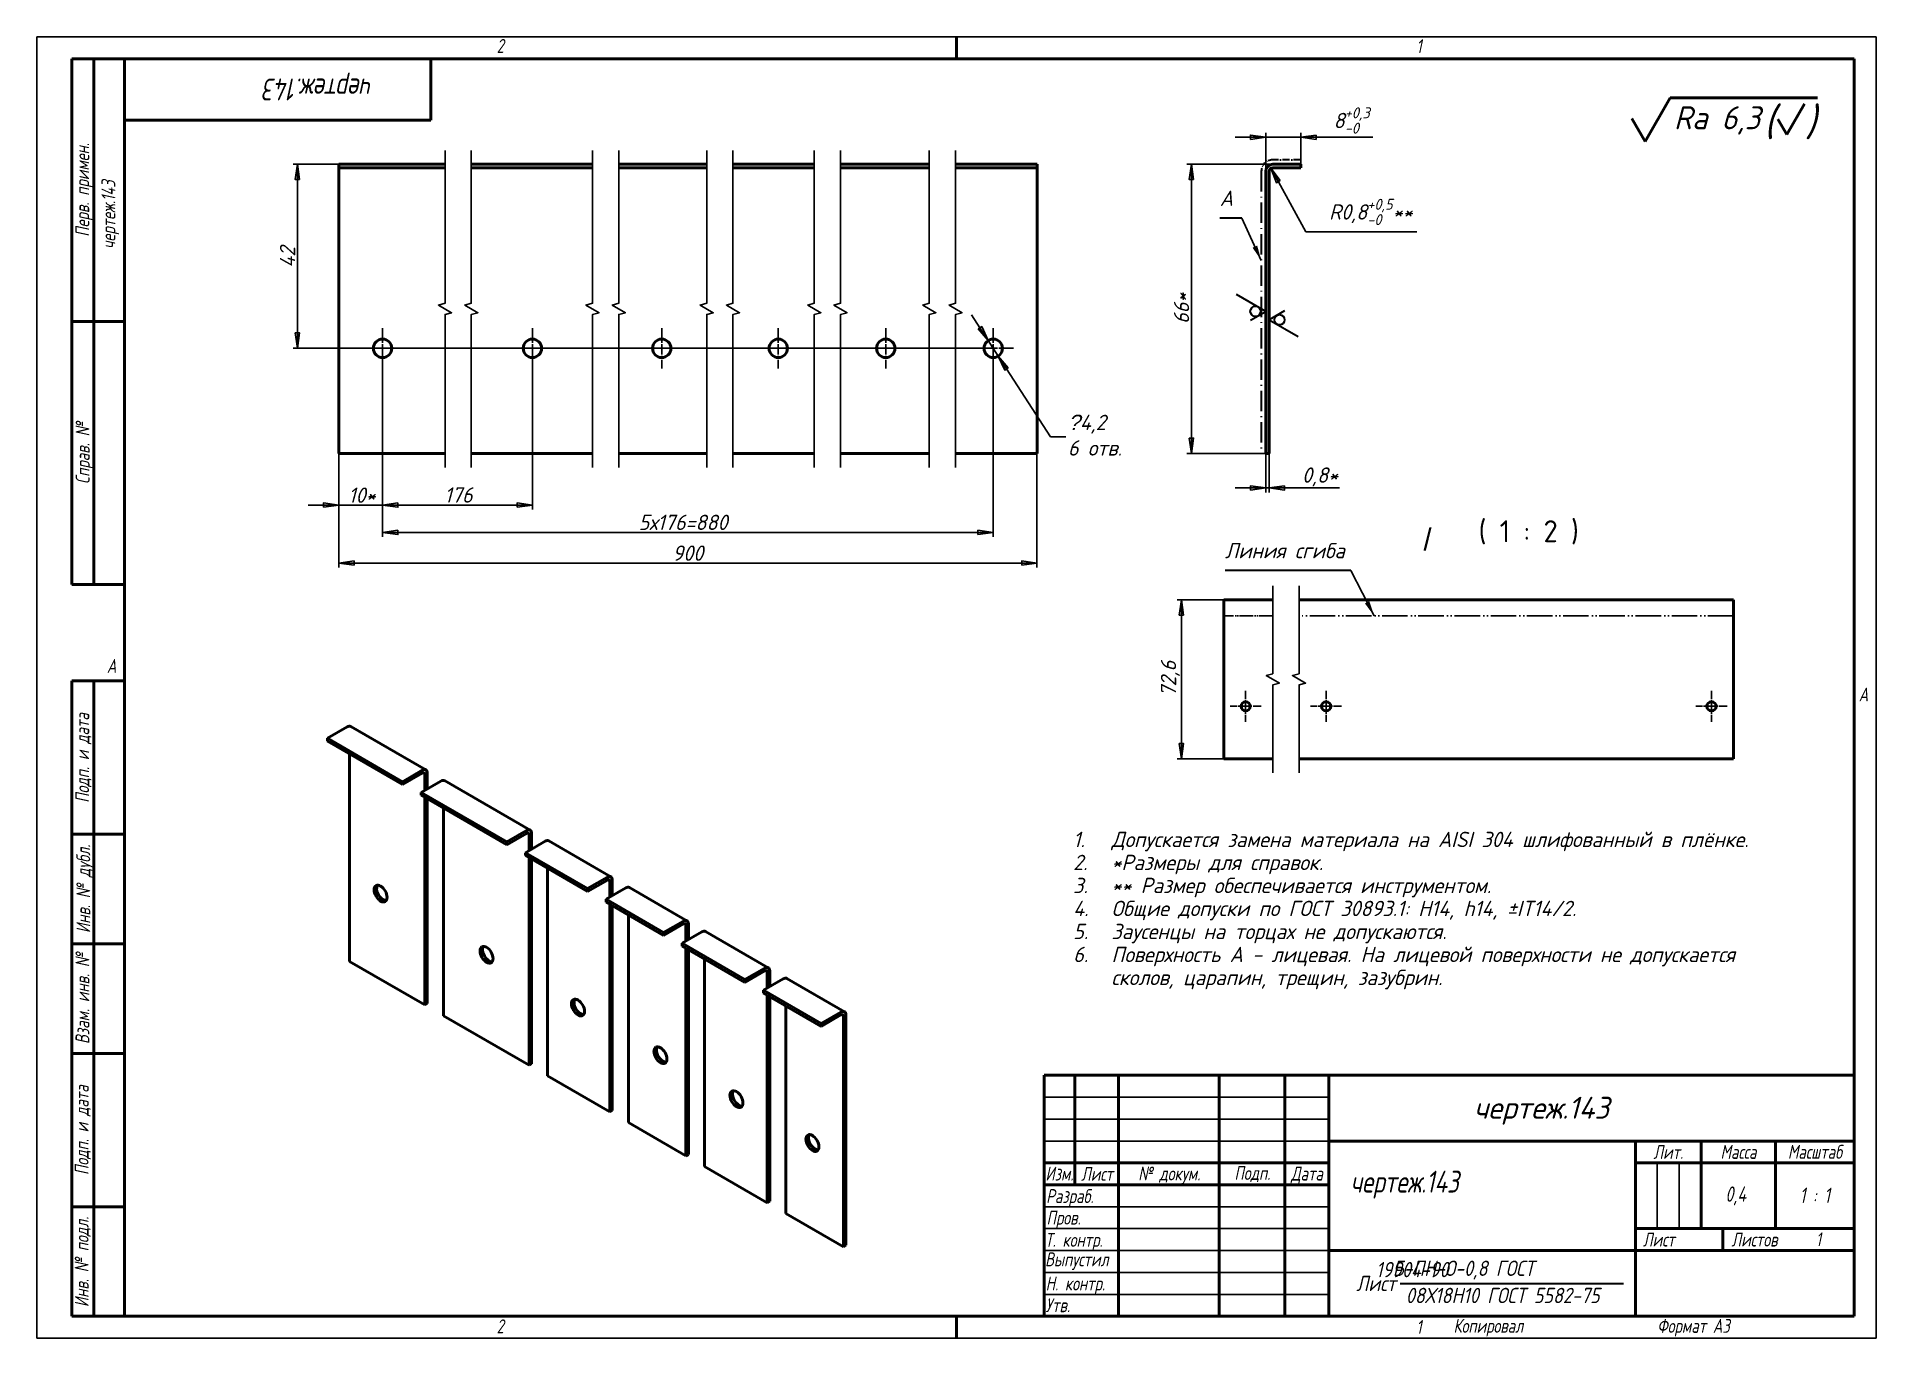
# Model space of a CAD drawing. Header units: millimetres. Extents: x 0 to 420, y 0 to 297.
import ezdxf
from ezdxf.enums import TextEntityAlignment as Align

# ---------------------------------------------------------------- set-up
doc = ezdxf.new("R2010")
doc.units = ezdxf.units.MM
for name, pattern in [('LT_04', [0.7087, 0.4724, -0.0591, 0.1181, -0.0591]), ('LT_05', [0.37, 0.24, -0.06, 0.01, -0.06]), ('LT_16', [0.68, 0.48, -0.06, 0.01, -0.06, 0.01, -0.06])]:
    doc.linetypes.add(name, pattern=pattern)
for name, color, linetype, lineweight in [('Layer_01', 7, 'Continuous', 50), ('Layer_02', 7, 'Continuous', 50), ('Layer_03', 7, 'Continuous', 50), ('Layer_04', 7, 'Continuous', 25), ('Layer_05', 7, 'Continuous', 25), ('Layer_06', 7, 'Continuous', 25), ('Layer_07', 7, 'LT_04', 25), ('Layer_08', 7, 'Continuous', 25), ('Layer_09', 7, 'Continuous', 50)]:
    doc.layers.add(name, color=color, linetype=linetype, lineweight=lineweight)
doc.styles.add('Style_02', font='ariali.ttf', dxfattribs={"width": 0.8})
doc.styles.add('Style_03', font='GOST Common Italic.ttf')
doc.styles.add('Style_06', font='GOST Common Italic.ttf', dxfattribs={"width": 0.8})
doc.styles.add('Style_07', font='GOST Common Italic.ttf', dxfattribs={"width": 0.8})
doc.styles.add('Style_08', font='GOST Common Italic.ttf')
doc.styles.add('Style_09', font='GOST Common Italic.ttf')
doc.styles.add('Style_10', font='GOST Common Italic.ttf', dxfattribs={"width": 0.9})
doc.styles.add('Style_11', font='GOST Common Italic.ttf', dxfattribs={"width": 0.8})
doc.styles.add('Style_12', font='GOST Common Italic.ttf')
doc.styles.add('Style_13', font='GOST Common Italic.ttf', dxfattribs={"width": 0.7})
doc.styles.add('Style_14', font='GOST Common Italic.ttf', dxfattribs={"width": 0.7})
doc.styles.add('Style_15', font='AIGDT___.TTF')
doc.styles.add('Style_16', font='GOST Common.ttf')
doc.dimstyles.new('DimStyle_02', dxfattribs={"dimtxt": 3.5, "dimasz": 3.5, "dimexe": 1, "dimexo": 0, "dimgap": 0.5, "dimtad": 1, "dimrnd": 1e-08, "dimtxsty": 'Style_03', "dimblk": 'Filled-1', "dimcen": 2.5, "dimdle": 15, "dimclrd": 256, "dimclre": 256, "dimclrt": 256, "dimazin": 2, "dimtfac": 0.714286, "dimtdec": 3, "dimtmove": 0, "dimatfit": 3, "dimlwd": 25, "dimlwe": 25})
doc.dimstyles.new('DimStyle_03', dxfattribs={"dimtxt": 3.5, "dimasz": 3.5, "dimexe": 1, "dimexo": 0, "dimgap": 0.5, "dimtad": 1, "dimrnd": 1e-08, "dimtxsty": 'Style_03', "dimblk": 'Filled-1', "dimcen": 2.5, "dimdle": 15, "dimclrd": 256, "dimclre": 256, "dimclrt": 256, "dimazin": 2, "dimtfac": 0.714286, "dimtdec": 3, "dimtmove": 0, "dimatfit": 3, "dimlwd": -1, "dimlwe": 25})
doc.dimstyles.new('DimStyle_06', dxfattribs={"dimtxt": 3.5, "dimasz": 3.5, "dimexe": 1, "dimexo": 0, "dimgap": 0.5, "dimtad": 1, "dimrnd": 1e-08, "dimtxsty": 'Style_03', "dimblk": 'Filled-1', "dimcen": 2.5, "dimdle": 15, "dimclrd": 256, "dimclre": 256, "dimclrt": 256, "dimazin": 2, "dimtfac": 0.714286, "dimtdec": 3, "dimtmove": 0, "dimatfit": 3, "dimlwd": 25, "dimlwe": 25})

msp = doc.modelspace()

# ---------------------------------------------------------------- texts
at = {"layer": 'Layer_06', "style": 'Style_03'}
for s, p in [('1. ', (236.6391, 112.0769)), ('Допускается замена материала на AISI 304 шлифованный в плёнке.', (245.3891, 112.0769)), ('2. ', (236.6391, 106.8269)), ('*Размеры для справок.', (245.3891, 106.8269)), ('3. ', (236.6391, 101.5769)), ('** Размер обеспечивается инструментом.', (245.3891, 101.5769)), ('4. ', (236.6391, 96.3269)), ('Общие допуски по ГОСТ 30893.1: H14, h14, ±IT14/2.', (245.3891, 96.3269)), ('5. ', (236.6391, 91.0769)), ('Заусенцы на торцах не допускаются.', (245.3891, 91.0769)), ('6. ', (236.6391, 85.8269)), ('Поверхность А - лицевая. На лицевой поверхности не допускается ', (245.3891, 85.8269)), ('сколов, царапин, трещин, зазубрин.', (245.3891, 80.5769))]:
    msp.add_text(s, height=3.5, dxfattribs=at).set_placement(p)
at = {"layer": 'Layer_06', "char_height": 5, "attachment_point": 7}
for s, insert, style in [('/', (316.6257, 179.7161), 'Style_15'), ('( 1 : 2 )', (329.2085, 181.1664), 'Style_16')]:
    msp.add_mtext(s, dxfattribs=dict(at, insert=insert, style=style))

# ---------------------------------------------------------------- blocks, each defined once
blk = doc.blocks.new('Block_14')
at = {"layer": 'Layer_03', "lineweight": 25}
for p, q in [((0, 0), (0, 297)), ((0, 297), (420, 297)), ((420, 297), (420, 0)), ((420, 0), (0, 0))]:
    blk.add_line(p, q, dxfattribs=at)
at = {"layer": 'Layer_03'}
for p, q in [((210, 292), (210, 297)), ((415, 292), (20, 292)), ((20, 292), (20, 5)), ((415, 5), (415, 292)), ((20, 5), (415, 5)), ((210, 5), (210, 0))]:
    blk.add_line(p, q, dxfattribs=at)
at = {"layer": 'Layer_03', "char_height": 3.17, "attachment_point": 1, "style": 'Style_02'}
for s, insert, width in [('\\fGOST Common|b0|i1;\\H3.1700;2', (105, 296.5), 5.2328), ('\\fGOST Common|b0|i1;\\H3.1700;1', (315.02, 296.44), 5.2327), ('\\fGOST Common|b0|i1;\\H3.1700;A', (16, 155), 5.1335), ('\\fGOST Common|b0|i1;\\H3.1700;A', (416, 148.5), 5.0704), ('\\fGOST Common|b0|i1;\\H3.1700;2', (104.99, 4.3), 5.2328), ('\\fGOST Common|b0|i1;\\H3.1700;Формат А3', (370, 4.39), 25.2103), ('\\fGOST Common|b0|i1;\\H3.1700;1', (315, 4.14), 6.6287)]:
    blk.add_mtext(s, dxfattribs=dict(at, insert=insert, width=width))
blk = doc.blocks.new('Block_15')
at = {"layer": 'Layer_02'}
for p, q in [((0, 55), (185, 55)), ((0, 0), (0, 55)), ((0, 0), (0, 55)), ((7, 55), (7, 30)), ((17, 55), (17, 0)), ((40, 55), (40, 0)), ((55, 55), (55, 0)), ((65, 55), (65, 0)), ((185, 0), (185, 55)), ((65, 40), (185, 40)), ((135, 40), (135, 0)), ((150, 40), (150, 20)), ((167, 40), (167, 20)), ((0, 35), (65, 35)), ((135, 35), (185, 35)), ((0, 30), (65, 30)), ((135, 20), (185, 20)), ((155, 20), (155, 15)), ((65, 15), (185, 15)), ((185, 0), (0, 0))]:
    blk.add_line(p, q, dxfattribs=at)
at = {"layer": 'Layer_02', "linetype": 'Continuous', "lineweight": 25}
for p, q in [((0, 50), (65, 50)), ((0, 45), (65, 45)), ((0, 40), (65, 40)), ((140, 35), (140, 20)), ((145, 35), (145, 20)), ((0, 25), (65, 25)), ((0, 20), (65, 20)), ((0, 15), (65, 15)), ((0, 10), (65, 10)), ((0, 5), (65, 5))]:
    blk.add_line(p, q, dxfattribs=at)
at = {"layer": 'Layer_02', "lineweight": 30}
blk.add_line((81.29, 7.5), (132.31, 7.5), dxfattribs=at)
at = {"layer": 'Layer_02', "char_height": 3.17, "style": 'Style_02'}
for s, insert, width, attachment_point in [('\\fGOST Common|b0|i1;\\H3.1700;Лит.', (142.52, 37.49), 14.9766, 5), ('\\fGOST Common|b0|i1;\\H3.1700;Масса', (158.55, 37.51), 16.9878, 5), ('\\fGOST Common|b0|i1;\\H3.1700;Масштаб', (176.02, 37.53), 17.8316, 5), ('\\fGOST Common|b0|i1;\\H3.1700;Изм.', (3.5, 32.56), 6.9635, 5), ('\\fGOST Common|b0|i1;\\H3.1700;Лист', (12.1, 32.5), 10.0029, 5), ('\\A0;\\fGOST Common|b0|i1;\\H3.1700;№ докум.', (28.58, 32.16), 22.9069, 5), ('\\fGOST Common|b0|i1;\\H3.1700;Подп.', (47.56, 32.45), 14.879, 5), ('\\fGOST Common|b0|i1;\\H3.1700;Дата', (60.02, 32.24), 9.9614, 5), ('\\fGOST Common|b0|i1;\\H3.1700;Разраб.', (0.47, 27), 16.9971, 4), ('\\fGOST Common|b0|i1;\\H3.1700;Пров.', (0.56, 22.08), 17.0192, 4), ('\\A0;\\fGOST Common|b0|i1;\\H3.1700;Т. контр.', (0.23, 17.01), 16.9554, 4), ('\\fGOST Common|b0|i1;\\H3.1700;Лист', (140.37, 17.5), 10.5071, 5), ('\\A1;', (150.6, 17.54), 8.8313, 5), ('\\fGOST Common|b0|i1;\\H3.1700;Листов', (162.21, 17.5), 14.3668, 5), ('\\fGOST Common|b0|i1;\\H3.1700;Н. контр.', (0.36, 7.05), 16.9999, 4), ('\\fGOST Common|b0|i1;\\H3.1700;Утв.', (0.34, 2.52), 17.0083, 4), ('\\fGOST Common|b0|i1;\\H3.1700;Копировал', (93.48, -0.59), 19.7871, 1)]:
    blk.add_mtext(s, dxfattribs=dict(at, insert=insert, width=width, attachment_point=attachment_point))
at = {"layer": 'Layer_02'}
for tag, height, style, width, p in [('Изм1_001', 2.89, 'Style_14', 0.7, (3.51, 52.52)), ('Лист1_001', 2.89, 'Style_14', 0.7, (12.03, 52.52)), ('Докум1_001', 2.89, 'Style_14', 0.7, (28.54, 52.48)), ('Изм2_001', 2.89, 'Style_14', 0.7, (3.5, 47.52)), ('Лист2_001', 2.89, 'Style_14', 0.7, (12.01, 47.5)), ('Докум2_001', 2.89, 'Style_14', 0.7, (28.53, 47.5)), ('Изм3_001', 2.89, 'Style_14', 0.7, (3.5, 42.5)), ('Лист3_001', 2.89, 'Style_14', 0.7, (12.01, 42.51)), ('Докум3_001', 2.89, 'Style_14', 0.7, (28.51, 42.48)), ('Изм4_001', 2.89, 'Style_14', 0.7, (3.51, 37.5)), ('Лист4_001', 2.89, 'Style_14', 0.7, (12, 37.53)), ('Докум4_001', 2.89, 'Style_14', 0.7, (28.51, 37.52)), ('НАИМЕНОВАНИЕ_001', 5, 'Style_07', 0.8, (74.49, 28.98)), ('Литера_001', 3.5, 'Style_11', 0.8, (137.52, 27.25)), ('Литера2_001', 3.5, 'Style_11', 0.8, (142.51, 27.22)), ('Литера3_001', 3.5, 'Style_11', 0.8, (147.52, 27.21)), ('Масса_001', 3.5, 'Style_11', 0.8, (158.47, 27.53)), ('Масштаб_001', 3.5, 'Style_11', 0.8, (174.97, 25.86)), ('Тип_документа_001', 3.17, 'Style_06', 0.8, (100.08, 17.56)), ('Листов_001', 3.17, 'Style_06', 0.8, (177.46, 17.58))]:
    blk.add_attdef(tag, text='', height=height, dxfattribs=dict(at, style=style, width=width)).set_placement(p, align=Align.MIDDLE_CENTER)
for tag, height, style, width, p in [('Подп1_001', 2.89, 'Style_14', 0.7, (40.01, 52.51)), ('Дата1_001', 2, 'Style_13', 0.7, (55.01, 52.51)), ('Подп2_001', 2.89, 'Style_14', 0.7, (40.01, 47.5)), ('Дата2_001', 2, 'Style_13', 0.7, (55.01, 47.49)), ('Подп3_001', 2.89, 'Style_14', 0.7, (40.01, 42.51)), ('Дата3_001', 2, 'Style_13', 0.7, (55.02, 42.52)), ('Подп4_001', 2.89, 'Style_14', 0.7, (40.01, 37.51)), ('Дата4_001', 2, 'Style_13', 0.7, (55.02, 37.51)), ('АВТОР_001', 3.17, 'Style_06', 0.8, (15.59, 26.85)), ('Разработал_Подп._001', 2.89, 'Style_14', 0.7, (40.05, 27.51)), ('ДАТА_СОЗДАНИЯ_001', 2, 'Style_13', 0.7, (55.01, 27.51)), ('ПРОВЕРИЛ_001', 3.17, 'Style_06', 0.8, (17.41, 22.53)), ('Проверил_Подп._001', 2.89, 'Style_14', 0.7, (40.05, 22.52)), ('ДАТА_ПРОВЕРКИ_001', 2, 'Style_13', 0.7, (55.02, 22.51)), ('ТЕХНОЛОГ_001', 3.17, 'Style_06', 0.8, (17.33, 17.54)), ('Технолог_Подп._001', 2.89, 'Style_14', 0.7, (40.05, 17.51)), ('Технолог_Дата_001', 2, 'Style_13', 0.7, (55.01, 17.5)), ('Должность_руководителя_001', 3.17, 'Style_06', 0.8, (0.52, 12.51)), ('НАЧ._ОТДЕЛА_001', 3.17, 'Style_06', 0.8, (17.46, 12.45)), ('Руководитель_Подп._001', 2.89, 'Style_14', 0.7, (40.01, 12.5)), ('Руководитель_Дата_001', 2, 'Style_13', 0.7, (55.01, 12.51)), ('НОРМОКОНТРОЛЬ_001', 3.17, 'Style_06', 0.8, (17.37, 7.48)), ('Нормоконтроль_Подп._001', 2.89, 'Style_14', 0.7, (40.05, 7.52)), ('ДАТА_НОРМОКОНТРОЛЯ_001', 2, 'Style_13', 0.7, (55.02, 7.51)), ('УТВЕРДИЛ_001', 3.17, 'Style_06', 0.8, (17.4, 2.51)), ('Утвердил_Подп._001', 2.89, 'Style_14', 0.7, (40.05, 2.51)), ('ДАТА_УТВЕРЖДЕНИЯ_001', 2, 'Style_13', 0.7, (55.01, 2.5))]:
    blk.add_attdef(tag, text='', height=height, dxfattribs=dict(at, style=style, width=width)).set_placement(p, align=Align.MIDDLE_LEFT)
for tag, height, style, p in [('ОБОЗНАЧЕНИЕ_001', 5, 'Style_09', (102.59, 45.12)), ('ОРГАНИЗАЦИЯ_001', 3.5, 'Style_12', (148.22, 5.85))]:
    blk.add_attdef(tag, text='', height=height, dxfattribs=dict(at, style=style)).set_placement(p, align=Align.MIDDLE_CENTER)
at = {"layer": 'Layer_02', "style": 'Style_10', "width": 0.9}
for tag in ['Материал_Наим._002', 'Материал_Наим._001']:
    blk.add_attdef(tag, text='', height=3.5, dxfattribs=at).set_placement((88.44, 8.9), align=Align.BOTTOM_CENTER)
blk.add_attdef('Материал_Класс_001', text='', height=3.5, dxfattribs=at).set_placement((81.19, 7.5), align=Align.MIDDLE_RIGHT)
blk.add_attdef('Материал_ГОСТ_001', text='', height=3.5, dxfattribs=at).set_placement((106.8, 6.5), align=Align.TOP_CENTER)
blk = doc.blocks.new('Block_04')
at = {"layer": 'Layer_09'}
for p, q in [((-12, 0), (-12, 145)), ((-12, 145), (0, 145)), ((-7, 145), (-7, 0)), ((-12, 110), (-7, 110)), ((-7, 110), (0, 110)), ((-12, 85), (-7, 85)), ((-7, 85), (0, 85)), ((-12, 60), (-7, 60)), ((-7, 60), (0, 60)), ((-12, 25), (-7, 25)), ((-7, 25), (0, 25)), ((0, 0), (-12, 0))]:
    blk.add_line(p, q, dxfattribs=at)
at = {"layer": 'Layer_06', "char_height": 3.17, "attachment_point": 5, "rotation": 90, "style": 'Style_02'}
for s, insert, width in [('\\fGOST Common|b0|i1;\\H3.1700;Подп. и дата', (-9.37, 127.41), 34.7679), ('\\fGOST Common|b0|i1;\\H3.1700;Инв. № дубл.', (-8.95, 97.55), 24.8438), ('\\fGOST Common|b0|i1;\\H3.1700;Взам. инв. №', (-9.58, 72.53), 24.8669), ('\\fGOST Common|b0|i1;\\H3.1700;Подп. и дата', (-9.5, 42.47), 35.1486), ('\\fGOST Common|b0|i1;\\H3.1700;Инв. № подл.', (-9.5, 12.41), 24.9618)]:
    blk.add_mtext(s, dxfattribs=dict(at, insert=insert, width=width))
at = {"layer": 'Layer_06', "style": 'Style_06', "width": 0.8}
for tag, p in [('Подп._и_дата_2_001', (-3.53, 127.51)), ('Инв._номер_дубликата_001', (-3.41, 97.47)), ('Взамен_инв._номера_001', (-3.46, 72.53)), ('Подп._и_дата_1_001', (-3.42, 42.35)), ('ИНВЕНТАРНЫЙ_НОМЕР_001', (-3.33, 12.68))]:
    blk.add_attdef(tag, text='', height=3.17, rotation=90, dxfattribs=at).set_placement(p, align=Align.MIDDLE_CENTER)
blk = doc.blocks.new('Block_05')
at = {"layer": 'Layer_09'}
for p, q in [((-12, 0), (-12, 120)), ((-12, 120), (0, 120)), ((-7, 0), (-7, 120)), ((-12, 60), (0, 60)), ((0, 0), (-12, 0))]:
    blk.add_line(p, q, dxfattribs=at)
at = {"layer": 'Layer_06', "char_height": 3.17, "attachment_point": 5, "rotation": 90, "style": 'Style_02'}
for s, insert, width in [('\\fGOST Common|b0|i1;\\H3.1700;Перв. примен.', (-9.19, 90.05), 60.0143), ('\\fGOST Common|b0|i1;\\H3.1700;Справ. №', (-9.1, 30), 59.9357)]:
    blk.add_mtext(s, dxfattribs=dict(at, insert=insert, width=width))
at = {"layer": 'Layer_06', "style": 'Style_06', "width": 0.8}
for tag, p in [('Первичная_применяемость_002', (-2.07, 67.52)), ('Первичная_применяемость_001', (-2.07, 67.52)), ('Справочный_номер_001', (-3.55, 30.02))]:
    blk.add_attdef(tag, text='', height=3.17, rotation=90, dxfattribs=at).set_placement(p, align=Align.MIDDLE_CENTER)
blk = doc.blocks.new('Block_06')
at = {"layer": 'Layer_09'}
for p, q in [((0, 0), (70, 0)), ((70, 0), (70, -14)), ((70, -14), (0, -14))]:
    blk.add_line(p, q, dxfattribs=at)
at = {"layer": 'Layer_06', "style": 'Style_07', "width": 0.8}
for tag in ['ОБОЗНАЧЕНИЕ_002', 'ОБОЗНАЧЕНИЕ_001']:
    blk.add_attdef(tag, text='', height=5, rotation=180, dxfattribs=at).set_placement((71.61, -4.53), align=Align.MIDDLE_CENTER)
blk = doc.blocks.new('Block_08')
at = {"layer": 'Layer_09', "lineweight": 50}
for p, q in [((-9.099, -3.6), (-8.002, -1.7)), ((-8.002, -1.7), (-1.6, -1.7)), ((-2.939, -3.3), (-2.169, -1.967)), ((-9.676, -2.6), (-9.099, -3.6)), ((-3.324, -2.633), (-2.939, -3.3))]:
    blk.add_line(p, q, dxfattribs=at)
at = {"layer": 'Layer_06', "attachment_point": 7, "style": 'Style_03'}
for s, insert, char_height in [('\\A1;\\fGOST Common|b0|i1;\\H1.0000;Ra 6,3', (-7.848, -3.3), 1), ('\\A1;\\fGOST Common|b0|i1;\\H1.3000;(', (-3.939, -3.5), 1.3), ('\\A1;\\fGOST Common|b0|i1;\\H1.3000;)', (-2.139, -3.5), 1.3)]:
    blk.add_mtext(s, dxfattribs=dict(at, insert=insert, char_height=char_height))
blk = doc.blocks.new('Filled-1')
at = {"color": 0}
for p, q in [((0, 0), (-1, 0.14)), ((-1, 0.14), (-1, -0.14)), ((-1, 0), (0, 0)), ((-1, -0.14), (0, 0))]:
    blk.add_line(p, q, dxfattribs=at)
at = {"color": 0, "flags": 128}
blk.add_lwpolyline([(-1, -0.14), (0, 0), (-1, 0.14), (-1, -0.14)], dxfattribs=at)
at = {"color": 0}
blk.add_solid([(-1, -0.14), (0, 0), (-1, 0.14), (-1, -0.14)], dxfattribs=at)
blk = doc.blocks.new('*D14')
at = {"layer": 'Defpoints', "color": 0, "linetype": 'Continuous'}
for p in [(68.95, 267.91), (59.51, 225.91), (218.38, 225.91)]:
    blk.add_point(p, dxfattribs=at)
at = {"layer": 'Layer_08', "linetype": 'Continuous', "lineweight": 25}
for p, q in [((68.95, 267.91), (58.51, 267.91)), ((59.51, 264.41), (59.51, 229.41)), ((218.38, 225.91), (58.51, 225.91))]:
    blk.add_line(p, q, dxfattribs=at)
at = {"layer": 'Layer_08', "linetype": 'Continuous', "lineweight": 25, "xscale": 3.5, "yscale": 3.5, "zscale": 3.5}
for p, rotation in [((59.51, 267.91), 90), ((59.51, 225.91), 270)]:
    blk.add_blockref('Filled-1', p, dxfattribs=dict(at, rotation=rotation))
at = {"layer": 'Layer_08', "linetype": 'Continuous', "lineweight": 25, "insert": (55.51, 244.31), "char_height": 3.5, "attachment_point": 1, "rotation": 90, "style": 'Style_03'}
blk.add_mtext('\\A1;42', dxfattribs=at)
blk = doc.blocks.new('*D15')
at = {"layer": 'Defpoints', "color": 0, "linetype": 'Continuous'}
for p in [(68.95, 201.91), (228.38, 201.91), (68.95, 176.91)]:
    blk.add_point(p, dxfattribs=at)
at = {"layer": 'Layer_08', "linetype": 'Continuous', "lineweight": 25}
for p, q in [((68.95, 201.91), (68.95, 175.91)), ((228.38, 201.91), (228.38, 175.91)), ((224.88, 176.91), (72.45, 176.91))]:
    blk.add_line(p, q, dxfattribs=at)
at = {"layer": 'Layer_08', "linetype": 'Continuous', "lineweight": 25, "xscale": 3.5, "yscale": 3.5, "zscale": 3.5, "rotation": 180}
blk.add_blockref('Filled-1', (68.95, 176.91), dxfattribs=at)
at = {"layer": 'Layer_08', "linetype": 'Continuous', "lineweight": 25, "xscale": 3.5, "yscale": 3.5, "zscale": 3.5}
blk.add_blockref('Filled-1', (228.38, 176.91), dxfattribs=at)
at = {"layer": 'Layer_08', "linetype": 'Continuous', "lineweight": 25, "insert": (145.13, 180.91), "char_height": 3.5, "attachment_point": 1, "style": 'Style_03'}
blk.add_mtext('\\A1;900', dxfattribs=at)
blk = doc.blocks.new('*D16')
at = {"layer": 'Defpoints', "color": 0, "linetype": 'Continuous'}
for p in [(217.24, 227.67), (219.52, 224.14)]:
    blk.add_point(p, dxfattribs=at)
at = {"layer": 'Layer_08', "linetype": 'Continuous', "lineweight": 25}
for p, q in [((215.34, 230.61), (213.44, 233.55)), ((217.24, 227.67), (219.52, 224.14)), ((221.42, 221.2), (231.44, 205.72)), ((231.44, 205.72), (234.94, 205.72))]:
    blk.add_line(p, q, dxfattribs=at)
at = {"layer": 'Layer_08', "linetype": 'Continuous', "lineweight": 25, "xscale": 3.5, "yscale": 3.5, "zscale": 3.5}
for p, rotation in [((217.24, 227.67), 302.8851218137901), ((219.52, 224.14), 122.8851218137901)]:
    blk.add_blockref('Filled-1', p, dxfattribs=dict(at, rotation=rotation))
at = {"layer": 'Layer_08', "linetype": 'Continuous', "lineweight": 25, "insert": (235.44, 210.75), "char_height": 3.5, "attachment_point": 1, "style": 'Style_03'}
blk.add_mtext('\\A1;\\fGOST Common|b0|i1;\ue90d4,2\\P\\fGOST Common|b0|i1;6 отв.', dxfattribs=at)
blk = doc.blocks.new('*D17')
at = {"layer": 'Defpoints', "color": 0, "linetype": 'Continuous'}
for p in [(282.2, 267.91), (263.63, 201.91), (280.6, 201.91)]:
    blk.add_point(p, dxfattribs=at)
at = {"layer": 'Layer_08', "linetype": 'Continuous', "lineweight": 25}
for p, q in [((282.2, 267.91), (262.63, 267.91)), ((263.63, 264.41), (263.63, 205.41)), ((280.6, 201.91), (262.63, 201.91))]:
    blk.add_line(p, q, dxfattribs=at)
at = {"layer": 'Layer_08', "linetype": 'Continuous', "lineweight": 25, "xscale": 3.5, "yscale": 3.5, "zscale": 3.5}
for p, rotation in [((263.63, 267.91), 90), ((263.63, 201.91), 270)]:
    blk.add_blockref('Filled-1', p, dxfattribs=dict(at, rotation=rotation))
at = {"layer": 'Layer_08', "linetype": 'Continuous', "lineweight": 25, "insert": (259.63, 231.47), "char_height": 3.5, "attachment_point": 1, "rotation": 90, "style": 'Style_03'}
blk.add_mtext('\\A1;\\fGOST Common|b0|i1;66*', dxfattribs=at)
blk = doc.blocks.new('*D18')
at = {"layer": 'Defpoints', "color": 0, "linetype": 'Continuous'}
for p in [(280.6, 201.91), (281.4, 201.91), (281.4, 194.03)]:
    blk.add_point(p, dxfattribs=at)
at = {"layer": 'Layer_08', "linetype": 'Continuous', "lineweight": 25}
for p, q in [((280.6, 201.91), (280.6, 193.03)), ((281.4, 201.91), (281.4, 193.03)), ((277.1, 194.03), (273.6, 194.03)), ((280.6, 194.03), (281.4, 194.03)), ((284.9, 194.03), (297.42, 194.03))]:
    blk.add_line(p, q, dxfattribs=at)
at = {"layer": 'Layer_08', "linetype": 'Continuous', "lineweight": 25, "xscale": 3.5, "yscale": 3.5, "zscale": 3.5}
blk.add_blockref('Filled-1', (280.6, 194.03), dxfattribs=at)
at = {"layer": 'Layer_08', "linetype": 'Continuous', "lineweight": 25, "xscale": 3.5, "yscale": 3.5, "zscale": 3.5, "rotation": 180}
blk.add_blockref('Filled-1', (281.4, 194.03), dxfattribs=at)
at = {"layer": 'Layer_08', "linetype": 'Continuous', "lineweight": 25, "insert": (288.9, 198.73), "char_height": 3.5, "attachment_point": 1, "style": 'Style_03'}
blk.add_mtext('\\A1;\\fGOST Common|b0|i1;0,8*', dxfattribs=at)
blk = doc.blocks.new('*D19')
at = {"layer": 'Defpoints', "color": 0, "linetype": 'Continuous'}
for p in [(281.81, 267.01), (282.2, 266.31)]:
    blk.add_point(p, dxfattribs=at)
at = {"layer": 'Layer_08', "linetype": 'Continuous', "lineweight": 25}
for p, q in [((289.75, 252.5), (283.49, 263.94)), ((315.12, 252.5), (289.75, 252.5))]:
    blk.add_line(p, q, dxfattribs=at)
at = {"layer": 'Layer_08', "linetype": 'Continuous', "lineweight": 25, "xscale": 3.5, "yscale": 3.5, "zscale": 3.5, "rotation": 118.6803987992612}
blk.add_blockref('Filled-1', (281.81, 267.01), dxfattribs=at)
at = {"layer": 'Layer_08', "linetype": 'Continuous', "lineweight": 25, "insert": (295.07, 260.03), "char_height": 3.5, "attachment_point": 1, "style": 'Style_03'}
blk.add_mtext('\\A1;\\fGOST Common|b0|i1;R0,8{\\H2.5;\\S+0,5^ -0;}**', dxfattribs=at)
blk = doc.blocks.new('*D20')
at = {"layer": 'Defpoints', "color": 0, "linetype": 'Continuous'}
for p in [(288.6, 274.07), (280.6, 266.31), (288.6, 267.91)]:
    blk.add_point(p, dxfattribs=at)
at = {"layer": 'Layer_08', "linetype": 'Continuous', "lineweight": 25}
for p, q in [((277.1, 274.07), (273.6, 274.07)), ((280.6, 266.31), (280.6, 275.07)), ((280.6, 274.07), (288.6, 274.07)), ((288.6, 267.91), (288.6, 275.07)), ((292.1, 274.07), (305.03, 274.07))]:
    blk.add_line(p, q, dxfattribs=at)
at = {"layer": 'Layer_08', "linetype": 'Continuous', "lineweight": 25, "xscale": 3.5, "yscale": 3.5, "zscale": 3.5}
blk.add_blockref('Filled-1', (280.6, 274.07), dxfattribs=at)
at = {"layer": 'Layer_08', "linetype": 'Continuous', "lineweight": 25, "xscale": 3.5, "yscale": 3.5, "zscale": 3.5, "rotation": 180}
blk.add_blockref('Filled-1', (288.6, 274.07), dxfattribs=at)
at = {"layer": 'Layer_08', "linetype": 'Continuous', "lineweight": 25, "insert": (296.1, 280.9), "char_height": 3.5, "attachment_point": 1, "style": 'Style_03'}
blk.add_mtext('\\A1;8{\\H2.5;\\S+0,3^ -0;}', dxfattribs=at)
blk = doc.blocks.new('*D21')
at = {"layer": 'Defpoints', "color": 0, "linetype": 'Continuous'}
for p in [(261.36, 168.51), (271.02, 168.51), (271.02, 132.2)]:
    blk.add_point(p, dxfattribs=at)
at = {"layer": 'Layer_08', "linetype": 'Continuous', "lineweight": 25}
for p, q in [((271.02, 168.51), (260.36, 168.51)), ((261.36, 135.7), (261.36, 165.01)), ((271.02, 132.2), (260.36, 132.2))]:
    blk.add_line(p, q, dxfattribs=at)
at = {"layer": 'Layer_08', "linetype": 'Continuous', "lineweight": 25, "xscale": 3.5, "yscale": 3.5, "zscale": 3.5}
for p, rotation in [((261.36, 168.51), 90), ((261.36, 132.2), 270)]:
    blk.add_blockref('Filled-1', p, dxfattribs=dict(at, rotation=rotation))
at = {"layer": 'Layer_08', "linetype": 'Continuous', "lineweight": 25, "insert": (256.66, 146.4), "char_height": 3.5, "attachment_point": 1, "rotation": 90, "style": 'Style_03'}
blk.add_mtext('\\A1;72,6', dxfattribs=at)
blk = doc.blocks.new('Block_09')
at = {"layer": 'Layer_09', "lineweight": 30}
blk.add_line((0, 0), (-8.2, 0), dxfattribs=at)
at = {"layer": 'Layer_06', "style": 'Style_08'}
blk.add_text('Линия сгиба', height=1, dxfattribs=at).set_placement((-8.2, 0.5), align=Align.BOTTOM_LEFT)
blk = doc.blocks.new('*D22')
at = {"layer": 'Defpoints', "color": 0, "linetype": 'Continuous'}
for p in [(78.95, 225.91), (68.95, 201.91), (78.95, 190.14)]:
    blk.add_point(p, dxfattribs=at)
at = {"layer": 'Layer_08', "linetype": 'Continuous', "lineweight": 25}
for p, q in [((78.95, 225.91), (78.95, 189.14)), ((68.95, 201.91), (68.95, 189.14)), ((65.45, 190.14), (61.95, 190.14)), ((68.95, 190.14), (72.45, 190.14)), ((72.45, 190.14), (75.45, 190.14)), ((78.95, 190.14), (75.45, 190.14)), ((82.45, 190.14), (85.95, 190.14))]:
    blk.add_line(p, q, dxfattribs=at)
at = {"layer": 'Layer_08', "linetype": 'Continuous', "lineweight": 25, "xscale": 3.5, "yscale": 3.5, "zscale": 3.5}
blk.add_blockref('Filled-1', (68.95, 190.14), dxfattribs=at)
at = {"layer": 'Layer_08', "linetype": 'Continuous', "lineweight": 25, "xscale": 3.5, "yscale": 3.5, "zscale": 3.5, "rotation": 180}
blk.add_blockref('Filled-1', (78.95, 190.14), dxfattribs=at)
at = {"layer": 'Layer_08', "linetype": 'Continuous', "lineweight": 25, "insert": (71.12, 194.14), "char_height": 3.5, "attachment_point": 1, "style": 'Style_03'}
blk.add_mtext('\\A1;\\fGOST Common|b0|i1;10*', dxfattribs=at)
blk = doc.blocks.new('*D23')
at = {"layer": 'Defpoints', "color": 0, "linetype": 'Continuous'}
for p in [(78.95, 225.91), (113.16, 225.91), (113.16, 190.14)]:
    blk.add_point(p, dxfattribs=at)
at = {"layer": 'Layer_08', "linetype": 'Continuous', "lineweight": 25}
for p, q in [((78.95, 225.91), (78.95, 189.14)), ((113.16, 225.91), (113.16, 189.14)), ((82.45, 190.14), (109.66, 190.14))]:
    blk.add_line(p, q, dxfattribs=at)
at = {"layer": 'Layer_08', "linetype": 'Continuous', "lineweight": 25, "xscale": 3.5, "yscale": 3.5, "zscale": 3.5, "rotation": 180}
blk.add_blockref('Filled-1', (78.95, 190.14), dxfattribs=at)
at = {"layer": 'Layer_08', "linetype": 'Continuous', "lineweight": 25, "xscale": 3.5, "yscale": 3.5, "zscale": 3.5}
blk.add_blockref('Filled-1', (113.16, 190.14), dxfattribs=at)
at = {"layer": 'Layer_08', "linetype": 'Continuous', "lineweight": 25, "insert": (93.07, 194.19), "char_height": 3.5, "attachment_point": 1, "style": 'Style_03'}
blk.add_mtext('\\A1;176', dxfattribs=at)
blk = doc.blocks.new('*D24')
at = {"layer": 'Defpoints', "color": 0, "linetype": 'Continuous'}
for p in [(78.95, 225.91), (218.38, 225.91), (218.38, 183.89)]:
    blk.add_point(p, dxfattribs=at)
at = {"layer": 'Layer_08', "linetype": 'Continuous', "lineweight": 25}
for p, q in [((78.95, 225.91), (78.95, 182.89)), ((218.38, 225.91), (218.38, 182.89)), ((82.45, 183.89), (214.88, 183.89))]:
    blk.add_line(p, q, dxfattribs=at)
at = {"layer": 'Layer_08', "linetype": 'Continuous', "lineweight": 25, "xscale": 3.5, "yscale": 3.5, "zscale": 3.5, "rotation": 180}
blk.add_blockref('Filled-1', (78.95, 183.89), dxfattribs=at)
at = {"layer": 'Layer_08', "linetype": 'Continuous', "lineweight": 25, "xscale": 3.5, "yscale": 3.5, "zscale": 3.5}
blk.add_blockref('Filled-1', (218.38, 183.89), dxfattribs=at)
at = {"layer": 'Layer_08', "linetype": 'Continuous', "lineweight": 25, "insert": (137.41, 187.94), "char_height": 3.5, "attachment_point": 1, "style": 'Style_03'}
blk.add_mtext('\\A1;\\fGOST Common|b0|i1;5х176=880', dxfattribs=at)
blk = doc.blocks.new('Block_10')
at = {"layer": 'Layer_09', "lineweight": 30}
for p, q in [((0, 0), (1.1, 1.9)), ((-0.58, 1), (0, 0))]:
    blk.add_line(p, q, dxfattribs=at)
blk.add_circle((0, 0.67), 0.333, dxfattribs=at)
blk = doc.blocks.new('Block_11')
at = {"layer": 'Layer_09', "lineweight": 30}
for p, q in [((0, 0), (1.1, 1.9)), ((-0.58, 1), (0, 0))]:
    blk.add_line(p, q, dxfattribs=at)
blk.add_circle((0, 0.67), 0.333, dxfattribs=at)
blk = doc.blocks.new('Block_13')
at = {"layer": 'Layer_09', "lineweight": 30}
blk.add_line((0, 0), (-1.43, 0), dxfattribs=at)
at = {"layer": 'Layer_06', "style": 'Style_08'}
blk.add_text('А', height=1, dxfattribs=at).set_placement((-1.43, 0.5), align=Align.BOTTOM_LEFT)

# ---------------------------------------------------------------- dimensions: what is measured, and where the dimension line sits
at = {"layer": 'Layer_08', "linetype": 'Continuous', "lineweight": 25}
dim = msp.add_linear_dim(base=(288.5985, 274.0671), p1=(280.5985, 266.3069), p2=(288.5985, 267.9069), dimstyle='DimStyle_06', override={"dimgap": 0.5, "dimdec": 2, "dimtol": 1, "dimlim": 0, "dimtp": 0.3, "dimtm": 1e-09, "dimtdec": 3, "dimtofl": 1, "dimatfit": 1}, dxfattribs=at)
dim.commit()
dim.dimension.update_dxf_attribs({"geometry": '*D20', "text_midpoint": (300.3137, 274.0671), "dimtype": 160})
for base, p1, p2, angle, text, override, picture, middle in [((59.5071, 225.9069), (68.9512, 267.9069), (218.3832, 225.9069), 90, '42', {"dimgap": 0.5, "dimdec": 2, "dimtol": 0, "dimlim": 0, "dimtp": 0, "dimtm": 0, "dimtdec": 3, "dimtofl": 0, "dimatfit": 1}, '*D14', (59.5071, 246.9069)), ((263.635, 201.9069), (282.1985, 267.9069), (280.5985, 201.9069), 90, '\\fGOST Common|b0|i1;<>*', {"dimgap": 0.5, "dimdec": 2, "dimtol": 0, "dimlim": 0, "dimtp": 0, "dimtm": 0, "dimtdec": 3, "dimtofl": 0, "dimatfit": 1}, '*D17', (263.635, 234.9069)), ((113.1604, 190.1424), (78.9512, 225.9069), (113.1604, 225.9069), 180, '176', {"dimgap": 0.5, "dimdec": 2, "dimlfac": 5.144812, "dimtol": 0, "dimlim": 0, "dimtp": 0, "dimtm": 0, "dimtdec": 3, "dimtofl": 0, "dimatfit": 1}, '*D23', (96.0558, 190.1424)), ((218.3832, 183.8925), (78.9512, 225.9069), (218.3832, 225.9069), 180, '\\fGOST Common|b0|i1;5х176=880', {"dimgap": 0.5, "dimdec": 2, "dimlfac": 6.311318, "dimtol": 0, "dimlim": 0, "dimtp": 0, "dimtm": 0, "dimtdec": 3, "dimtofl": 0, "dimatfit": 1}, '*D24', (148.6672, 183.8925)), ((68.9512, 176.9069), (228.3832, 201.9069), (68.9512, 201.9069), 180, '900', {"dimgap": 0.5, "dimdec": 2, "dimlfac": 5.645038, "dimtol": 0, "dimlim": 0, "dimtp": 0, "dimtm": 0, "dimtdec": 3, "dimtofl": 0, "dimatfit": 1}, '*D15', (148.6672, 176.9069)), ((281.3985, 194.0296), (280.5985, 201.9069), (281.3985, 201.9069), 180, '\\fGOST Common|b0|i1;<>*', {"dimgap": 0.5, "dimdec": 2, "dimtol": 0, "dimlim": 0, "dimtp": 0, "dimtm": 0, "dimtdec": 3, "dimtofl": 1, "dimatfit": 1}, '*D18', (292.9116, 194.0296))]:
    dim = msp.add_linear_dim(base=base, p1=p1, p2=p2, angle=angle, text=text, dimstyle='DimStyle_06', override=override, dxfattribs=at)
    dim.commit()
    dim.dimension.update_dxf_attribs({"geometry": picture, "text_midpoint": middle, "dimtype": 160})
dim = msp.add_radius_dim(center=(282.1985, 266.3069), mpoint=(281.8146, 267.0087), text='\\fGOST Common|b0|i1;<>**', dimstyle='DimStyle_06', override={"dimgap": 0.5, "dimtih": 1, "dimtoh": 1, "dimdec": 2, "dimlfac": 1, "dimcen": 0, "dimtol": 1, "dimlim": 0, "dimtp": 0.5, "dimtm": 1e-09, "dimtdec": 3, "dimtofl": 0}, dxfattribs=at)
dim.commit()
dim.dimension.update_dxf_attribs({"geometry": '*D19', "text_midpoint": (305.0992, 252.498), "dimtype": 164})
dim = msp.add_diameter_dim_2p(p1=(217.243, 227.6704), p2=(219.5234, 224.1434), text='\\fGOST Common|b0|i1;\ue90d4,2\\P\\fGOST Common|b0|i1;6 отв.', dimstyle='DimStyle_02', override={"dimgap": 0.5, "dimtad": 0, "dimtih": 1, "dimtoh": 1, "dimdec": 2, "dimtol": 0, "dimlim": 0, "dimtp": 0, "dimtm": 0, "dimtdec": 3, "dimatfit": 2, "dimtvp": 0}, dxfattribs=at)
dim.commit()
dim.dimension.update_dxf_attribs({"geometry": '*D16', "text_midpoint": (241.6313, 205.7188), "dimtype": 163})
dim = msp.add_linear_dim(base=(78.9512, 190.1424), p1=(68.9512, 201.9069), p2=(78.9512, 225.9069), text='\\fGOST Common|b0|i1;<>*', dimstyle='DimStyle_06', override={"dimgap": 0.5, "dimdec": 2, "dimtol": 0, "dimlim": 0, "dimtp": 0, "dimtm": 0, "dimtdec": 3, "dimtofl": 0}, dxfattribs=at)
dim.commit()
dim.dimension.update_dxf_attribs({"geometry": '*D22', "text_midpoint": (73.9512, 190.1424), "dimtype": 160})
dim = msp.add_linear_dim(base=(261.3621, 168.5085), p1=(271.0169, 132.2037), p2=(271.0169, 168.5085), angle=270, dimstyle='DimStyle_06', override={"dimgap": 0.5, "dimdec": 1, "dimlfac": 2, "dimtol": 0, "dimlim": 0, "dimtp": 0, "dimtm": 0, "dimtdec": 1, "dimtofl": 0, "dimatfit": 1}, dxfattribs=at)
dim.commit()
dim.dimension.update_dxf_attribs({"geometry": '*D21', "text_midpoint": (261.3621, 150.3561), "dimtype": 160})

# ---------------------------------------------------------------- linework, layer by layer
at = {"layer": 'Layer_01'}
for p, q in [((68.9512, 267.1069), (68.9512, 267.9069)), ((93.2206, 267.9069), (68.9512, 267.9069)), ((93.2206, 267.1069), (68.9512, 267.1069)), ((68.9512, 266.3069), (68.9512, 267.1069)), ((68.9512, 201.9069), (68.9512, 266.3069)), ((126.8886, 267.9069), (99.2206, 267.9069)), ((126.8886, 267.1069), (99.2206, 267.1069)), ((152.9627, 267.9069), (132.8886, 267.9069)), ((152.9627, 267.1069), (132.8886, 267.1069)), ((177.5232, 267.9069), (158.9627, 267.9069)), ((177.5232, 267.1069), (158.9627, 267.1069)), ((203.7884, 267.9069), (183.5232, 267.9069)), ((203.7884, 267.1069), (183.5232, 267.1069)), ((228.3832, 267.9069), (209.7884, 267.9069)), ((228.3832, 267.1069), (209.7884, 267.1069)), ((228.3832, 267.1069), (228.3832, 267.9069)), ((228.3832, 266.3069), (228.3832, 267.1069)), ((228.3832, 266.3069), (228.3832, 201.9069)), ((280.5985, 201.9069), (280.5985, 266.3069)), ((281.3985, 201.9069), (281.3985, 266.3069)), ((288.5985, 267.9069), (282.1985, 267.9069)), ((282.1985, 267.1069), (288.5985, 267.1069)), ((288.5985, 267.1069), (288.5985, 267.9069)), ((93.2206, 201.9069), (68.9512, 201.9069)), ((126.8886, 201.9069), (99.2206, 201.9069)), ((152.9627, 201.9069), (132.8886, 201.9069)), ((177.5232, 201.9069), (158.9627, 201.9069)), ((203.7884, 201.9069), (183.5232, 201.9069)), ((228.3832, 201.9069), (209.7884, 201.9069)), ((280.5985, 201.9069), (281.3985, 201.9069)), ((271.0169, 132.2037), (271.0169, 168.5085)), ((271.0169, 168.5085), (282.2152, 168.5085)), ((288.2152, 168.5085), (387.3956, 168.5085)), ((387.3956, 168.5085), (387.3956, 132.2037)), ((66.344, 136.9059), (70.8695, 139.5187)), ((71.6695, 139.5979), (88.8306, 129.69)), ((66.344, 136.2527), (66.344, 136.9059)), ((83.5051, 126.9979), (66.344, 136.9059)), ((83.5051, 126.3447), (66.344, 136.2527)), ((71.4352, 85.9565), (71.4352, 133.3133)), ((271.0169, 132.2037), (282.2152, 132.2037)), ((288.2152, 132.2037), (387.3956, 132.2037)), ((88.0306, 129.6107), (83.5051, 126.9979)), ((83.5051, 126.3447), (88.0306, 128.9575)), ((83.5051, 126.9979), (83.5051, 126.3447)), ((87.7478, 124.5484), (92.2732, 127.1612)), ((88.5963, 128.6309), (88.5963, 125.0383)), ((89.162, 125.3649), (89.162, 128.9575)), ((93.0732, 127.2405), (112.6375, 115.945)), ((107.312, 113.253), (87.7478, 124.5484)), ((87.7478, 123.8952), (87.7478, 124.5484)), ((107.312, 112.5998), (87.7478, 123.8952)), ((88.5963, 123.4054), (88.5963, 76.0486)), ((89.162, 76.3751), (89.162, 123.0788)), ((92.8389, 73.5991), (92.8389, 120.9559)), ((111.8375, 115.8658), (107.312, 113.253)), ((107.312, 112.5998), (111.8375, 115.2126)), ((111.5547, 110.8035), (116.0801, 113.4163)), ((112.4032, 114.886), (112.4032, 111.2934)), ((112.9689, 111.62), (112.9689, 115.2126)), ((116.8801, 113.4956), (131.0746, 105.3004)), ((107.312, 113.253), (107.312, 112.5998)), ((111.5547, 110.1503), (111.5547, 110.8035)), ((125.7492, 102.6083), (111.5547, 110.8035)), ((125.7492, 101.9551), (111.5547, 110.1503)), ((112.4032, 109.6604), (112.4032, 62.3036)), ((112.9689, 62.6302), (112.9689, 109.3338)), ((116.6458, 59.8541), (116.6458, 107.2109)), ((130.2746, 105.2211), (125.7492, 102.6083)), ((125.7492, 101.9551), (130.2746, 104.5679)), ((125.7492, 102.6083), (125.7492, 101.9551)), ((129.9918, 100.1588), (134.5173, 102.7716)), ((130.8403, 104.2413), (130.8403, 100.6487)), ((131.406, 100.9753), (131.406, 104.5679)), ((135.3173, 102.8509), (148.4415, 95.2736)), ((129.9918, 99.5056), (129.9918, 100.1588)), ((143.116, 92.5816), (129.9918, 100.1588)), ((143.116, 91.9284), (129.9918, 99.5056)), ((130.8403, 99.0157), (130.8403, 51.6589)), ((131.406, 51.9855), (131.406, 98.6891)), ((135.083, 49.2094), (135.083, 96.5663)), ((147.6415, 95.1943), (143.116, 92.5816)), ((143.116, 91.9284), (147.6415, 94.5411)), ((143.116, 92.5816), (143.116, 91.9284)), ((147.3587, 90.1321), (151.8842, 92.7449)), ((148.2072, 94.2145), (148.2072, 90.622)), ((148.7729, 90.9486), (148.7729, 94.5411)), ((152.6842, 92.8241), (167.0139, 84.5508)), ((161.6884, 81.8588), (147.3587, 90.1321)), ((147.3587, 89.4789), (147.3587, 90.1321)), ((161.6884, 81.2056), (147.3587, 89.4789)), ((148.2072, 88.989), (148.2072, 41.6322)), ((148.7729, 41.9588), (148.7729, 88.6624)), ((88.5963, 76.0486), (71.4352, 85.9565)), ((152.4498, 39.1827), (152.4498, 86.5395)), ((166.2139, 84.4716), (161.6884, 81.8588)), ((161.6884, 81.2056), (166.2139, 83.8184)), ((161.6884, 81.8588), (161.6884, 81.2056)), ((165.931, 79.4093), (170.4565, 82.0221)), ((166.7796, 83.4918), (166.7796, 79.8992)), ((167.3452, 80.2258), (167.3452, 83.8184)), ((171.2565, 82.1014), (184.405, 74.5101)), ((88.5963, 76.0486), (89.162, 76.3751)), ((165.931, 78.7561), (165.931, 79.4093)), ((179.0795, 71.818), (165.931, 79.4093)), ((179.0795, 71.1648), (165.931, 78.7561)), ((166.7796, 78.2662), (166.7796, 30.9094)), ((167.3452, 31.236), (167.3452, 77.9396)), ((171.0222, 28.4599), (171.0222, 75.8167)), ((112.4032, 62.3036), (92.8389, 73.5991)), ((183.605, 74.4308), (179.0795, 71.818)), ((183.605, 73.7776), (179.0795, 71.1648)), ((179.0795, 71.1648), (179.0795, 71.818)), ((184.1707, 73.451), (184.1707, 20.8686)), ((184.7364, 73.7776), (184.7364, 21.1952)), ((112.4032, 62.3036), (112.9689, 62.6302)), ((130.8403, 51.6589), (116.6458, 59.8541)), ((130.8403, 51.6589), (131.406, 51.9855)), ((148.2072, 41.6322), (135.083, 49.2094)), ((148.2072, 41.6322), (148.7729, 41.9588)), ((166.7796, 30.9094), (152.4498, 39.1827)), ((166.7796, 30.9094), (167.3452, 31.236)), ((184.1707, 20.8686), (171.0222, 28.4599)), ((184.7364, 21.1952), (184.1707, 20.8686))]:
    msp.add_line(p, q, dxfattribs=at)
for centre, radius in [((78.9512, 225.9069), 2.1), ((113.1604, 225.9069), 2.1), ((142.6964, 225.9069), 2.1), ((169.3116, 225.9069), 2.1), ((193.8474, 225.9069), 2.1), ((218.3832, 225.9069), 2.1), ((276.0169, 144.2037), 1.05), ((294.3956, 144.2037), 1.05), ((382.3956, 144.2037), 1.05)]:
    msp.add_circle(centre, radius, dxfattribs=at)
for radius in [1.6, 0.8]:
    msp.add_arc((282.1985, 266.3069), radius, 90, 180, dxfattribs=at)
for centre, major_axis, start_param, end_param in [((70.8695, 138.2123), (0.8, 1.3856), 0, 0.78539816), ((88.0306, 128.3043), (0.8, 1.3856), 5.49778714, 7.06858347), ((88.0306, 128.3043), (0.4, 0.6928), 5.49778714, 7.06858347), ((92.2732, 125.8548), (0.8, 1.3856), 0, 0.78539816), ((111.8375, 114.5594), (0.8, 1.3856), 5.49778714, 7.06858347), ((111.8375, 114.5594), (0.4, 0.6928), 5.49778714, 7.06858347), ((116.0801, 112.1099), (0.8, 1.3856), 0, 0.78539816), ((130.2746, 103.9147), (0.8, 1.3856), 5.49778714, 7.06858347), ((79.072, 101.7965), (-1.05, 1.8187), 0.27274296, 2.8688497), ((130.2746, 103.9147), (0.4, 0.6928), 5.49778714, 7.06858347), ((134.5173, 101.4652), (0.8, 1.3856), 0, 0.78539816), ((147.6415, 93.8879), (0.8, 1.3856), 5.49778714, 7.06858347), ((147.6415, 93.8879), (0.4, 0.6928), 5.49778714, 7.06858347), ((151.8842, 91.4385), (0.8, 1.3856), 0, 0.78539816), ((103.2615, 87.8307), (-1.05, 1.8187), 0.27274296, 2.8688497), ((166.2139, 83.1652), (0.8, 1.3856), 5.49778714, 7.06858347), ((166.2139, 83.1652), (0.4, 0.6928), 5.49778714, 7.06858347), ((170.4565, 80.7157), (0.8, 1.3856), 0, 0.78539816), ((124.1466, 75.7727), (-1.05, 1.8187), 0.27274296, 2.8688497), ((183.605, 73.1244), (0.8, 1.3856), 5.49778714, 7.06858347), ((183.605, 73.1244), (0.4, 0.6928), 5.49778714, 7.06858347), ((142.9664, 64.907), (-1.05, 1.8187), 0.27274296, 2.8688497), ((160.3159, 54.8903), (-1.05, 1.8187), 0.27274296, 2.8688497), ((177.6653, 44.8736), (-1.05, 1.8187), 0.27274296, 2.8688497)]:
    msp.add_ellipse(centre, major_axis=major_axis, ratio=0.57735027, start_param=start_param, end_param=end_param, dxfattribs=at)
for centre in [(78.5063, 101.4699), (102.6959, 87.5041), (123.581, 75.4461), (142.4008, 64.5804), (159.7502, 54.5637), (177.0996, 44.547)]:
    msp.add_ellipse(centre, major_axis=(-1.05, 1.8187), ratio=0.57735027, dxfattribs=at)
at = {"layer": 'Layer_04', "flags": 128}
for points in [[(93.2206, 198.7319), (93.2206, 233.6389), (94.7206, 234.0409), (91.7206, 235.7729), (93.2206, 236.1748), (93.2206, 271.0819)], [(99.2206, 198.7319), (99.2206, 233.6389), (100.7206, 234.0409), (97.7206, 235.7729), (99.2206, 236.1748), (99.2206, 271.0819)], [(126.8886, 198.7319), (126.8886, 233.6389), (128.3886, 234.0409), (125.3886, 235.7729), (126.8886, 236.1748), (126.8886, 271.0819)], [(132.8886, 198.7319), (132.8886, 233.6389), (134.3886, 234.0409), (131.3886, 235.7729), (132.8886, 236.1748), (132.8886, 271.0819)], [(152.9627, 198.7319), (152.9627, 233.6389), (154.4627, 234.0409), (151.4627, 235.7729), (152.9627, 236.1748), (152.9627, 271.0819)], [(158.9627, 198.7319), (158.9627, 233.6389), (160.4627, 234.0409), (157.4627, 235.7729), (158.9627, 236.1748), (158.9627, 271.0819)], [(177.5232, 198.7319), (177.5232, 233.6389), (179.0232, 234.0409), (176.0232, 235.7729), (177.5232, 236.1748), (177.5232, 271.0819)], [(183.5232, 198.7319), (183.5232, 233.6389), (185.0232, 234.0409), (182.0232, 235.7729), (183.5232, 236.1748), (183.5232, 271.0819)], [(203.7884, 198.7319), (203.7884, 233.6389), (205.2884, 234.0409), (202.2884, 235.7729), (203.7884, 236.1748), (203.7884, 271.0819)], [(209.7884, 198.7319), (209.7884, 233.6389), (211.2884, 234.0409), (208.2884, 235.7729), (209.7884, 236.1748), (209.7884, 271.0819)], [(282.2152, 129.0287), (282.2152, 149.0882), (283.7152, 149.4901), (280.7152, 151.2221), (282.2152, 151.6241), (282.2152, 171.6835)], [(288.2152, 129.0287), (288.2152, 149.0882), (289.7152, 149.4901), (286.7152, 151.2221), (288.2152, 151.6241), (288.2152, 171.6835)]]:
    msp.add_lwpolyline(points, dxfattribs=at)
at = {"layer": 'Layer_05', "linetype": 'LT_04', "ltscale": 5.110733}
for p, q in [((78.9512, 230.5069), (78.9512, 221.3069)), ((113.1604, 230.5069), (113.1604, 221.3069)), ((142.6964, 230.5069), (142.6964, 221.3069)), ((169.3116, 230.5069), (169.3116, 221.3069)), ((193.8474, 230.5069), (193.8474, 221.3069)), ((218.3832, 230.5069), (218.3832, 221.3069)), ((83.5512, 225.9069), (74.3512, 225.9069)), ((117.7604, 225.9069), (108.5604, 225.9069)), ((147.2964, 225.9069), (138.0964, 225.9069)), ((173.9116, 225.9069), (164.7116, 225.9069)), ((198.4474, 225.9069), (189.2474, 225.9069)), ((222.9832, 225.9069), (213.7832, 225.9069))]:
    msp.add_line(p, q, dxfattribs=at)
at = {"layer": 'Layer_05', "linetype": 'LT_04', "ltscale": 3.94413}
for p, q in [((276.0169, 147.7537), (276.0169, 140.6537)), ((294.3956, 147.7537), (294.3956, 140.6537)), ((382.3956, 147.7537), (382.3956, 140.6537)), ((279.5669, 144.2037), (272.4669, 144.2037)), ((297.9456, 144.2037), (290.8456, 144.2037)), ((385.9456, 144.2037), (378.8456, 144.2037))]:
    msp.add_line(p, q, dxfattribs=at)
at = {"layer": 'Layer_07', "linetype": 'LT_16', "ltscale": 6.483401}
msp.add_line((282.2152, 164.8561), (271.0169, 164.8561), dxfattribs=at)
at = {"layer": 'Layer_07', "linetype": 'LT_16', "ltscale": 12.154462}
msp.add_line((387.3956, 164.8561), (288.2152, 164.8561), dxfattribs=at)
at = {"layer": 'Layer_09', "linetype": 'LT_05', "lineweight": 35, "ltscale": 6.80986}
msp.add_line((288.5985, 268.9069), (282.1985, 268.9069), dxfattribs=at)
at = {"layer": 'Layer_09', "linetype": 'LT_05', "lineweight": 35, "ltscale": 19.33934}
msp.add_line((279.5985, 266.3069), (279.5985, 201.9069), dxfattribs=at)
at = {"layer": 'Layer_09', "linetype": 'LT_05', "lineweight": 35, "ltscale": 4.345581}
msp.add_arc((282.1985, 266.3069), 2.6, 90, 180, dxfattribs=at)

# ---------------------------------------------------------------- block references
for name, p in [('Block_14', (0, 0)), ('Block_04', (20, 5))]:
    msp.add_blockref(name, p)
ref = msp.add_blockref('Block_05', (20, 172))
ref.add_attrib('Первичная_применяемость_001', 'чертеж.143', (17.9345, 248.6011), dxfattribs={"layer": 'Layer_06', "height": 3.17, "rotation": 90, "style": 'Style_06', "width": 0.8})
ref = msp.add_blockref('Block_06', (20, 292))
ref.add_attrib('ОБОЗНАЧЕНИЕ_001', 'чертеж.143', (76.7027, 287.5002), dxfattribs={"layer": 'Layer_06', "height": 5, "rotation": 180, "style": 'Style_07', "width": 0.8})
for name, p, xscale, yscale, zscale in [('Block_08', (415, 292), 5.249999910593033, 5.249999910593033, 5.249999910593033), ('Block_13', (275.1374, 255.6124), 3.499999940395355, 3.499999940395355, 3.499999940395355), ('Block_09', (300.0098, 175.191), 3.499999940395355, 3.499999940395355, 3.499999940395355)]:
    msp.add_blockref(name, p, dxfattribs=dict(xscale=xscale, yscale=yscale, zscale=zscale))
at = {"xscale": 3.499999940395355, "yscale": 3.499999940395355, "zscale": 3.499999940395355}
for name, p, rotation in [('Block_10', (280.5985, 234.3463), 90), ('Block_11', (281.3985, 232.4307), 270)]:
    msp.add_blockref(name, p, dxfattribs=dict(at, rotation=rotation))
ref = msp.add_blockref('Block_15', (230, 5))
ref.add_attrib('Должность_руководителя_001', 'Выпустил', (230.2296, 16.4047), dxfattribs={"layer": 'Layer_02', "height": 3.17, "style": 'Style_06', "width": 0.8})
ref.add_attrib('ОБОЗНАЧЕНИЕ_001', 'чертеж.143', (328.1247, 50.0911), dxfattribs={"layer": 'Layer_02', "height": 5, "style": 'Style_09'})
ref.add_attrib('НАИМЕНОВАНИЕ_001', 'чертеж.143', (299.9764, 33.2251), dxfattribs={"layer": 'Layer_02', "height": 5, "style": 'Style_07', "width": 0.8})
ref.add_attrib('Материал_Класс_001', 'Лист', (301.2939, 10.75), dxfattribs={"layer": 'Layer_02', "height": 3.5, "style": 'Style_10', "width": 0.9})
ref.add_attrib('Материал_Наим._001', 'Б-ПН-О-0,8 ГОСТ', (309.6231, 14.2), dxfattribs={"layer": 'Layer_02', "height": 3.5, "style": 'Style_10', "width": 0.9})
ref.add_attrib('Материал_ГОСТ_001', '08Х18Н10 ГОСТ 5582-75', (312.6013, 8), dxfattribs={"layer": 'Layer_02', "height": 3.5, "style": 'Style_10', "width": 0.9})
ref.add_attrib('Масса_001', '0,4', (385.5615, 31.1335), dxfattribs={"layer": 'Layer_02', "height": 3.5, "style": 'Style_11', "width": 0.8})
ref.add_attrib('Масштаб_001', '1 : 1', (402.5178, 30.8544), dxfattribs={"layer": 'Layer_02', "height": 3.5, "style": 'Style_11', "width": 0.8})
ref.add_attrib('Листов_001', '1', (406.2285, 20.9939), dxfattribs={"layer": 'Layer_02', "height": 3.17, "style": 'Style_06', "width": 0.8})
ref.add_attrib('Материал_Наим._002', '19904-90', (305.7698, 13.9), dxfattribs={"layer": 'Layer_02', "height": 3.5, "style": 'Style_10', "width": 0.9})

msp.set_redraw_order([(e.dxf.handle, doc.entitydb.next_handle()) for e in msp.query("TEXT MTEXT ATTDEF DIMENSION ARC_DIMENSION")])  # texts and dimensions are drawn at this point

# ---------------------------------------------------------------- leaders
at = {"layer": 'Layer_06'}
for points in [[(279.5985, 245.9286), (275.1374, 255.6124)], [(305.3557, 164.8561), (300.0098, 175.191)]]:
    msp.add_leader(points, dimstyle='DimStyle_03', override={"dimtad": 0}, dxfattribs=at)

doc.saveas('drawing.dxf')
